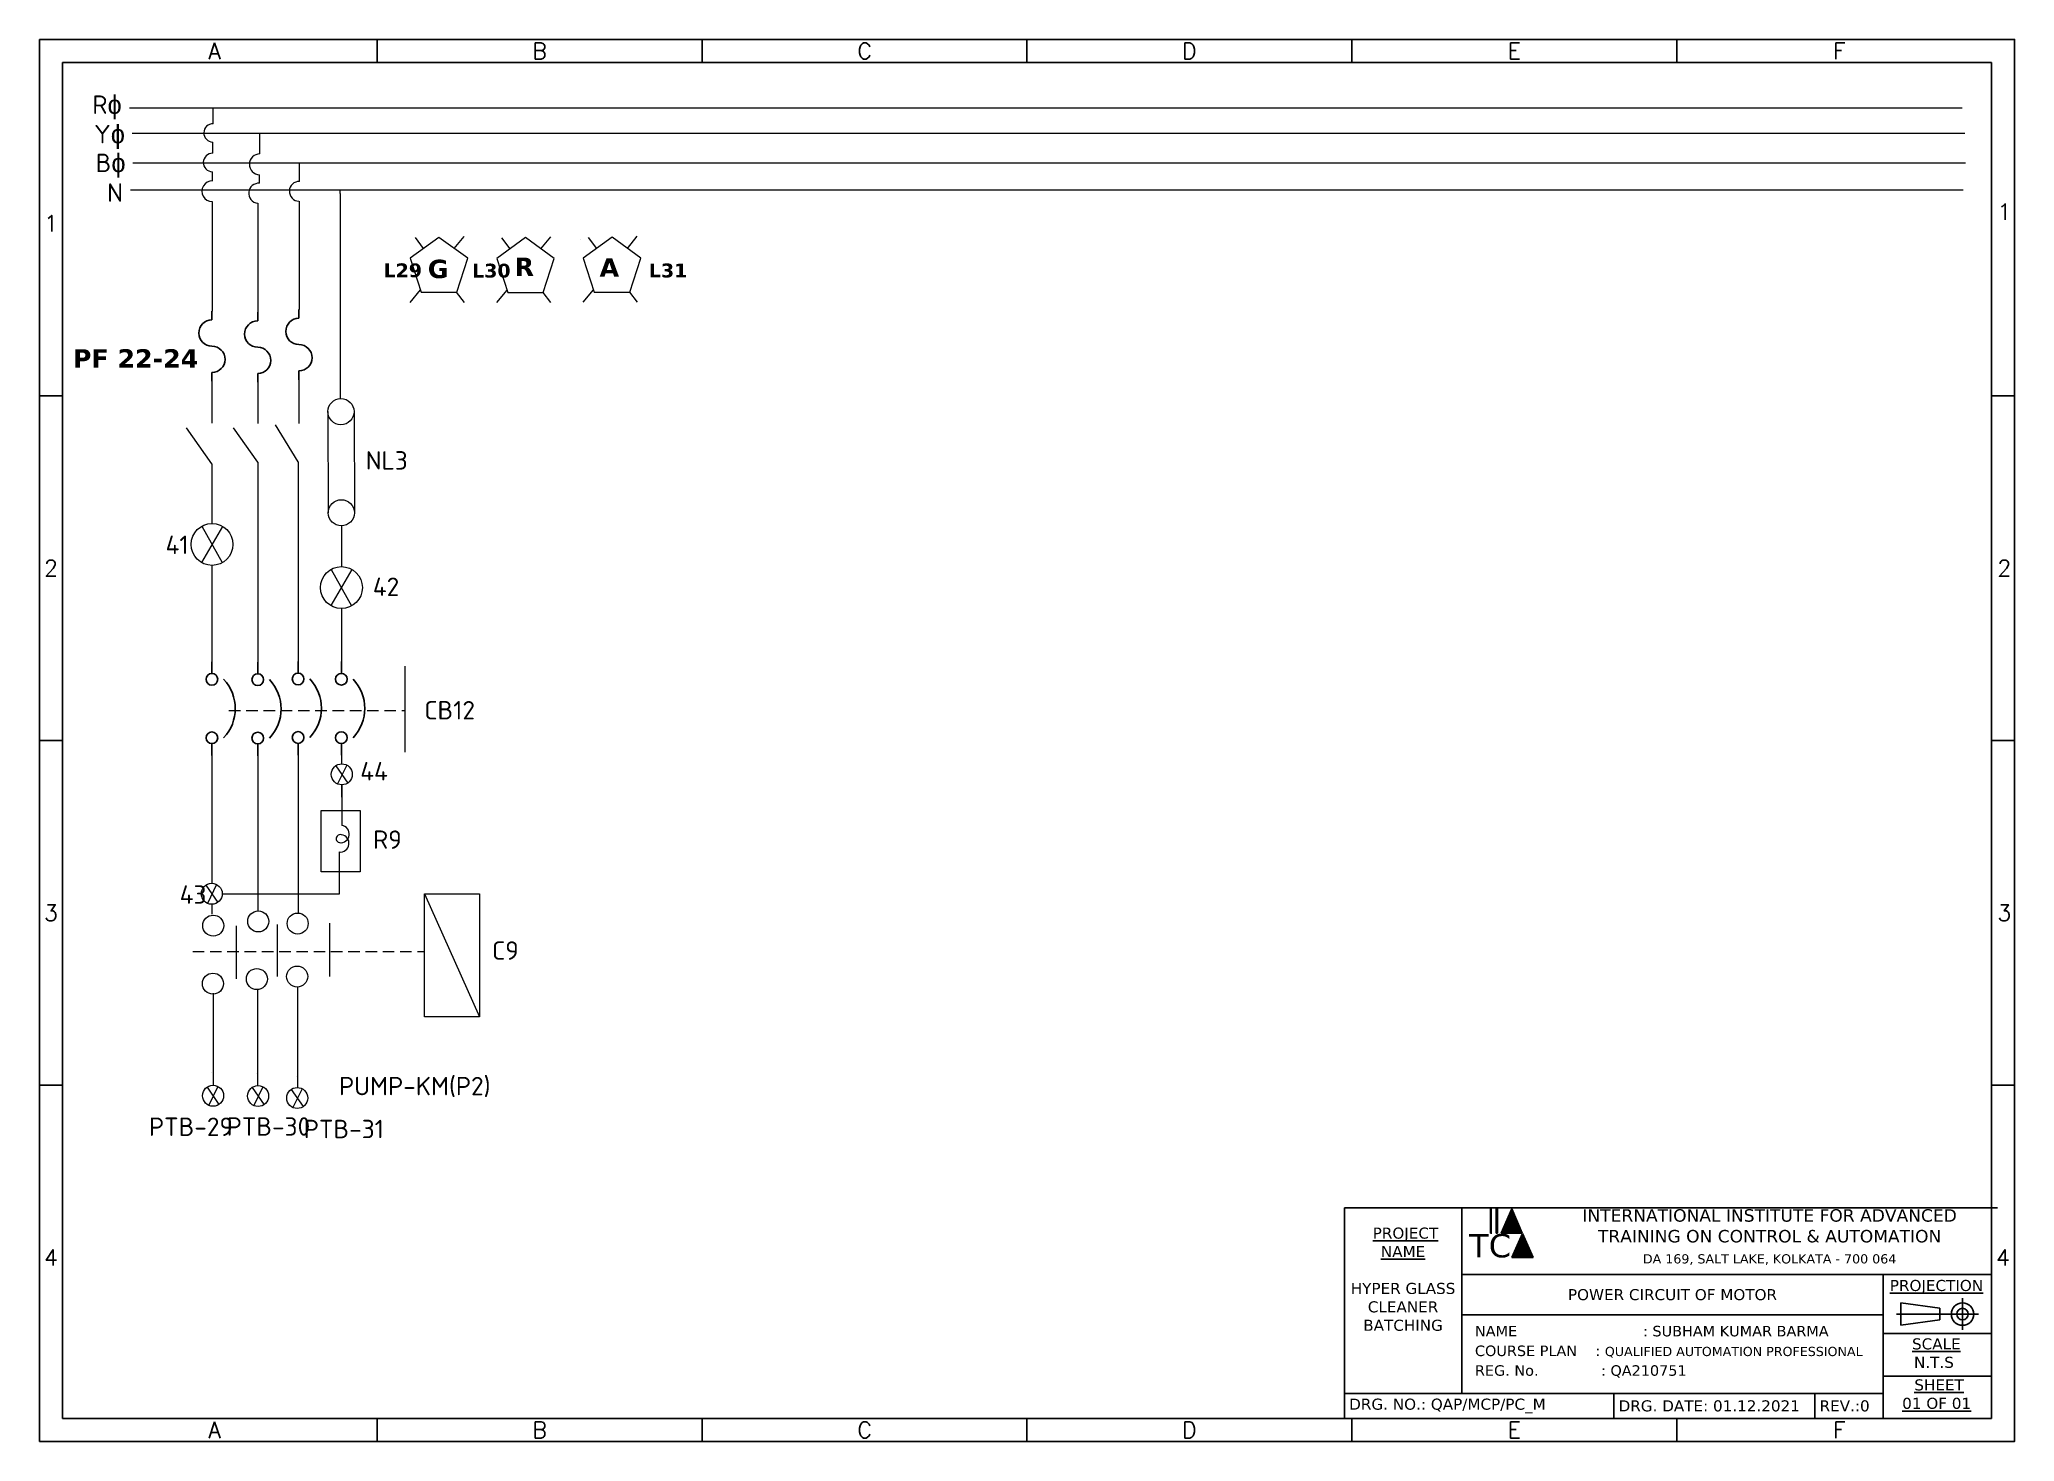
# Model space of a CAD drawing. Header units: millimetres. Extents: x 0 to 63260, y -9015 to 3579.
# Drawn here: x 53574 to 57861, y -3920 to -877 of the extents above; entities that cross this region are included whole.
import ezdxf
from ezdxf.enums import TextEntityAlignment as Align

# ---------------------------------------------------------------- set-up
doc = ezdxf.new("R2010")
doc.units = ezdxf.units.MM
doc.header["$LTSCALE"] = 10
doc.linetypes.add('DASHED', pattern=[0.75, 0.5, -0.25])
doc.styles.add('style2', font='verdana.ttf')

msp = doc.modelspace()

# ---------------------------------------------------------------- texts
at = {"color": 140, "style": 'style2'}
msp.add_text('TC', height=50.87, dxfattribs=at).set_placement((56723, -3520.7), align=Align.CENTER)
at = {"color": 2, "char_height": 35, "attachment_point": 5, "style": 'style2'}
for s, insert, width in [('{\\Fromans|c0;A}', (53954.4, -902.3), 705.35), ('{\\Fromans|c0;B}', (54659.7, -902.3), 705.35), ('{\\Fromans|c0;C}', (55365.1, -902.3), 705.35), ('{\\Fromans|c0;D}', (56070.4, -902.3), 705.35), ('{\\Fromans|c0;E}', (56775.8, -902.3), 705.35), ('\\pxqc;{\\Fromans|c0;F}', (57481.1, -902.3), 705.35), ('{\\Fromans|c0;1}', (57839.2, -1251.5), 50), ('{\\Fromans|c0;1}', (53599.2, -1276.5), 50), ('{\\Fromans|c0;2}', (53599.2, -2024.7), 50), ('{\\Fromans|c0;2}', (57839.2, -2024.7), 50), ('{\\Fromans|c0;3}', (53599.2, -2773), 50), ('{\\Fromans|c0;3}', (57839.2, -2773), 50), ('{\\Fromans|c0;4}', (53599.2, -3521.2), 50), ('{\\Fromans|c0;4}', (57836.3, -3521.2), 50), ('{\\Fromans|c0;A}', (53954.4, -3895.3), 705.35), ('{\\Fromans|c0;B}', (54659.7, -3895.3), 705.35), ('{\\Fromans|c0;C}', (55365.1, -3895.3), 705.35), ('{\\Fromans|c0;D}', (56070.4, -3895.3), 705.35), ('{\\Fromans|c0;E}', (56775.8, -3895.3), 705.35), ('\\pxqc;{\\Fromans|c0;F}', (57481.1, -3895.3), 705.35)]:
    msp.add_mtext(s, dxfattribs=dict(at, insert=insert, width=width))
at = {"lineweight": 9, "ltscale": 5, "attachment_point": 1}
for s, width, heights, insert, char_height in [('{\\fISOCPEUR|b1|i0|c0|p34;Rɸ}', 22.558, [0], (53688.7, -998.7), 40), ('{\\fISOCPEUR|b1|i0|c0|p34;Yɸ}', 22.558, [0], (53692.8, -1062.6), 40), ('{\\fISOCPEUR|b1|i0|c0|p34;Bɸ}', 22.558, [0], (53696, -1125.2), 40), ('{\\fISOCPEUR|b1|i0|c0|p34;N}', 22.558, [0], (53721, -1189.7), 40), ('{\\fVerdana|b1|i0|c0|p34;L29}', 51.97, [31.4], (54321, -1363.3), 30), ('{\\fVerdana|b1|i0|c0|p34;G}', 72.089, [0], (54417, -1355.3), 40), ('{\\fVerdana|b1|i0|c0|p34;L30}', 51.97, [0], (54513.3, -1364), 30), ('{\\fVerdana|b1|i0|c0|p34;R}', 72.089, [0], (54605.3, -1350.8), 40), ('{\\fVerdana|b1|i0|c0|p34;A}', 72.089, [0], (54789.9, -1352.2), 40), ('{\\fVerdana|b1|i0|c0|p34;L31}', 51.97, [0], (54896.9, -1363.7), 30), ('{\\fVerdana|b1|i0|c0|p34;PF 22-24}', 334.848, [0], (53646.6, -1549.6), 40), ('{\\fISOCPEUR|b1|i0|c0|p34;NL3}', 22.558, [0], (54282.2, -1770.9), 40), ('{\\fISOCPEUR|b1|i0|c0|p34;41}', 22.558, [0], (53847.8, -1954.1), 40), ('{\\fISOCPEUR|b1|i0|c0|p34;42}', 22.558, [0], (54297.7, -2045.1), 40), ('{\\fISOCPEUR|b1|i0|c0|p34;CB12}', 22.558, [0], (54409.4, -2313.1), 40), ('{\\fISOCPEUR|b1|i0|c0|p34;44}', 22.558, [0], (54270.3, -2445.5), 40), ('{\\fISOCPEUR|b1|i0|c0|p34;R9}', 22.558, [0], (54298.1, -2594), 40), ('{\\fISOCPEUR|b1|i0|c0|p34;43}', 22.558, [0], (53878.5, -2713.2), 40), ('{\\fISOCPEUR|b1|i0|c0|p34;C9}', 40, [40], (54556.4, -2834.7), 40), ('{\\fISOCPEUR|b1|i0|c0|p34;PUMP-KM(P2)}', 40, [0], (54224.3, -3128.9), 40), ('{\\fISOCPEUR|b1|i0|c0|p34;PTB-29}', 22.558, [0], (53811.7, -3217.2), 40), ('{\\fISOCPEUR|b1|i0|c0|p34;PTB-30}', 22.558, [0], (53980.4, -3216.6), 40), ('{\\fISOCPEUR|b1|i0|c0|p34;PTB-31}', 22.558, [0], (54147.8, -3222.1), 40)]:
    msp.add_mtext_dynamic_manual_height_columns(s, width=width, gutter_width=12.5, heights=heights, dxfattribs=dict(at, insert=insert, char_height=char_height))
at = {"color": 140, "width": 963.119, "attachment_point": 2, "style": 'style2'}
for s, insert, char_height in [('INTERNATIONAL INSTITUTE FOR ADVANCED\\PTRAINING ON CONTROL & AUTOMATION', (57329.7, -3416.2), 27), ('DA 169, SALT LAKE, KOLKATA - 700 064', (57329.7, -3513.9), 20)]:
    msp.add_mtext(s, dxfattribs=dict(at, insert=insert, char_height=char_height))
at = {"color": 211, "char_height": 24, "style": 'style2'}
for s, insert, width, attachment_point in [('\\pxqc;\\P {\\LPROJECT\\PNAME} \\P\\PHYPER GLASS CLEANER BATCHING', (56406.6, -3548.3), 254.85, 4), ('\\pxqc;POWER CIRCUIT OF MOTOR', (57118.9, -3601.8), 914.86, 5), ('\\pxqc;{\\LPROJECTION} ', (57691.9, -3585), 235, 5), (' {\\LSCALE} \\PN.T.S\\P ', (57686.4, -3748.7), 235, 5), (' {\\LSHEET\\P01 OF 01\\P} ', (57692.3, -3837.7), 235, 5), (' DRG. NO.: QAP/MCP/PC_M', (56406.6, -3843.2), 579.277, 4), (' DRG. DATE: 01.12.2021', (56991.4, -3843.2), 457.43, 4), (' REV.:0 ', (57427.7, -3843.2), 457.43, 4)]:
    msp.add_mtext(s, dxfattribs=dict(at, insert=insert, width=width, attachment_point=attachment_point))
at = {"color": 211, "insert": (56598.9, -3725.5), "char_height": 22.8, "width": 1173.883, "attachment_point": 4, "line_spacing_factor": 1.125, "style": 'style2'}
msp.add_mtext('^INAME^I^I^I: SUBHAM KUMAR BARMA\\P^ICOURSE PLAN    : {\\H0.87719x;QUALIFIED AUTOMATION PROFESSIONAL}              \\P^IREG. No.^I^I: QA210751', dxfattribs=at)

# ---------------------------------------------------------------- blocks, each defined once
blk = doc.blocks.new('Fuse')
at = {"color": 7}
for p, q in [((0, 0), (0.05, 0)), ((0.35, 0), (0.4, 0))]:
    blk.add_line(p, q, dxfattribs=at)
for centre, start, end in [((0.125, 0), 180, 0), ((0.275, 0), 0, 180)]:
    blk.add_arc(centre, 0.075, start, end, dxfattribs=at)
blk = doc.blocks.new('Circuit Breaker')
at = {"color": 7}
for p, q in [((0, 0), (0.049999, 0)), ((0.349999, 0), (0.399999, 0))]:
    blk.add_line(p, q, dxfattribs=at)
for centre in [(0.074999, 0), (0.324999, 0)]:
    blk.add_circle(centre, 0.025, dxfattribs=at)
blk.add_arc((0.199999, -0.081249), 0.18125, 46.39717, 133.6028, dxfattribs=at)

# ---------------------------------------------------------------- hatches: boundary and pattern name
h = msp.add_hatch(color=140)
h.paths.add_polyline_path([(56727, -3415.6), (56724, -3415.6), (56724, -3468), (56727, -3468)])
h.paths.add_polyline_path([(56739.3, -3415.6), (56736.3, -3415.6), (56736.3, -3468), (56739.3, -3468)])
for color, points in [(2, [(56769.9, -3415.6), (56746.9, -3468), (56792.9, -3468)]), (1, [(56793.3, -3468.9), (56770.3, -3521.3), (56816.3, -3521.3)])]:
    msp.add_hatch(color=color).paths.add_polyline_path(points)

# ---------------------------------------------------------------- linework, layer by layer
at = {"color": 6}
for p, q in [((54307, -877.3), (54307, -927.3)), ((55012.4, -877.3), (55012.4, -927.3)), ((55717.7, -877.3), (55717.7, -927.3)), ((56423.1, -877.3), (56423.1, -927.3)), ((57128.4, -877.3), (57128.4, -927.3)), ((53624.2, -1650.6), (53574.2, -1650.6)), ((57811.3, -1650.6), (57861, -1650.6)), ((53624.2, -2398.8), (53574.2, -2398.8)), ((57811.3, -2398.8), (57861.3, -2398.8)), ((53624.2, -3147.1), (53574.2, -3147.1)), ((57811.3, -3147.1), (57861.3, -3147.1)), ((54307, -3920.3), (54307, -3870.3)), ((55012.4, -3920.3), (55012.4, -3870.3)), ((55717.7, -3920.3), (55717.7, -3870.3)), ((56423.1, -3920.3), (56423.1, -3870.3)), ((57128.4, -3920.3), (57128.4, -3870.3))]:
    msp.add_line(p, q, dxfattribs=at)
at = {"lineweight": 9, "ltscale": 5}
for p, q in [((53769.9, -1025.8), (57748, -1025.8)), ((53951.2, -1060.1), (53951.2, -1025.8)), ((56915.8, -1025.8), (56943.1, -1025.8)), ((53775.5, -1081), (57753.6, -1081)), ((53950.3, -1124.1), (53950.3, -1100.2)), ((53950.3, -1100.2), (53950.3, -1100.2)), ((54052.6, -1108.1), (54052.6, -1081)), ((54052.6, -1125.7), (54052.6, -1108.1)), ((54052.6, -1108.1), (54052.6, -1108.1)), ((53777, -1144.7), (57755.1, -1144.7)), ((54138.8, -1185.3), (54138.8, -1144.7)), ((53949.5, -1184.5), (53949.5, -1164.4)), ((54052, -1189.4), (54052, -1170.8)), ((53771.4, -1203.3), (57749.5, -1203.3)), ((53948.8, -1229.2), (53948.8, -1466.9)), ((54047.8, -1232.6), (54047.8, -1469.1)), ((54137.5, -1228.4), (54137.5, -1463.7)), ((54226.7, -1211.6), (54226.7, -1203.3)), ((54226.7, -1211.6), (54226.7, -1466.1)), ((54408, -1331), (54390.1, -1307.3)), ((54390.1, -1307.3), (54390.1, -1307.3)), ((54474.4, -1331), (54495.8, -1304.8)), ((54495.8, -1304.8), (54495.8, -1304.8)), ((54596, -1331.6), (54578, -1307.9)), ((54578, -1307.9), (54578, -1307.9)), ((54662.4, -1331.5), (54683.8, -1305.4)), ((54749, -1312.3), (54749, -1312.3)), ((54783.8, -1330.7), (54765.8, -1307)), ((54850.2, -1330.7), (54871.6, -1304.5)), ((54378.8, -1448), (54401, -1420.8)), ((54496.4, -1448), (54479.6, -1425.8)), ((54566.8, -1448.5), (54589, -1421.4)), ((54684.4, -1448.5), (54667.6, -1426.3)), ((54754.6, -1447.7), (54776.8, -1420.5)), ((54872.2, -1447.7), (54855.4, -1425.5)), ((53948.8, -1466.9), (53948.8, -1466.9)), ((54226.7, -1466.1), (54226.7, -1656.6)), ((53948.5, -1619.2), (53948.5, -1709.9)), ((54047.8, -1621.4), (54047.8, -1710.6)), ((54137.4, -1615.7), (54137.4, -1710.6)), ((54047.8, -1710.6), (54047.8, -1710.6)), ((54135.7, -1793.8), (54086.7, -1713.6)), ((54137.4, -1710.6), (54137.4, -1710.6)), ((54200.1, -1685), (54201, -1904.6)), ((54256.9, -1685), (54257.8, -1904.5)), ((53948.4, -1798.4), (53893.4, -1720)), ((53893.4, -1720), (53893.4, -1720)), ((54047.8, -1794.9), (53995.5, -1720)), ((53995.5, -1720), (53995.5, -1720)), ((53948.4, -1798.4), (53948.4, -1927.9)), ((53948.4, -1798.4), (53948.4, -1798.4)), ((54047.8, -1794.9), (54047.8, -2031.7)), ((54135.7, -1793.8), (54135.7, -2032.9)), ((53971.5, -1934.1), (53925.8, -2012.4)), ((53926.4, -1933.7), (53970.9, -2012.8)), ((54229.4, -1933), (54229.4, -2021.6)), ((53948.4, -1972.8), (53948.4, -1973.7)), ((53948.4, -2018.6), (53948.4, -2031.7)), ((53948.4, -2031.7), (53948.4, -2031.7)), ((53948.4, -2031.7), (53948.4, -2228.9)), ((54047.8, -2031.7), (54047.8, -2031.7)), ((54047.8, -2031.7), (54047.8, -2228.9)), ((54135.7, -2032.9), (54135.7, -2032.9)), ((54135.7, -2032.9), (54135.7, -2228.9)), ((54252.4, -2027.8), (54206.7, -2106.1)), ((54207.3, -2027.4), (54251.8, -2106.5)), ((54229.4, -2066.7), (54229.4, -2067.2)), ((54229.4, -2112.3), (54229.4, -2228.9)), ((53948.4, -2228.9), (53948.4, -2228.9)), ((54047.8, -2228.9), (54047.8, -2228.9)), ((54135.7, -2228.9), (54135.7, -2228.9)), ((54229.4, -2228.9), (54229.4, -2228.9)), ((54367.1, -2237.6), (54367.1, -2424.2)), ((53948.4, -2431.1), (53948.4, -2640.2)), ((54047.9, -2431.8), (54047.9, -2643.2)), ((54135.5, -2430.4), (54135.5, -2642)), ((54229.4, -2430.9), (54229.4, -2450.1)), ((54217.5, -2453.5), (54243.4, -2491.1)), ((54241.1, -2452.1), (54220.9, -2493.1)), ((54229.4, -2450.1), (54229.4, -2450.1)), ((54230.4, -2521.7), (54230.3, -2583.3)), ((54230.4, -2495.1), (54230.4, -2521.7)), ((54230.4, -2521.7), (54230.4, -2495.1)), ((54230.4, -2521.7), (54230.4, -2521.7)), ((54230.3, -2583.3), (54230.3, -2583.3)), ((54230.3, -2583.3), (54230.3, -2583.3)), ((53948.4, -2622.2), (53948.4, -2708.7)), ((53948.4, -2640.2), (53948.4, -2640.2)), ((54047.9, -2643.2), (54047.9, -2643.2)), ((54047.9, -2643.2), (54047.9, -2769)), ((54135.5, -2642), (54135.5, -2642)), ((54135.5, -2642), (54135.5, -2773.5)), ((54224.6, -2640.8), (54224.6, -2677.4)), ((54224.6, -2677.4), (54224.6, -2732.3)), ((53925.3, -2732.3), (53925, -2732.3)), ((53935.1, -2712.7), (53961, -2750.3)), ((53958.7, -2711.3), (53938.6, -2752.3)), ((53948.4, -2732), (53948.4, -2732.3)), ((53948.6, -2732.3), (53948.4, -2732.3)), ((54224.6, -2732.3), (53970.9, -2732.3)), ((54410.1, -2732), (54529.1, -2998.3)), ((53948.4, -2754.3), (53948.4, -2775.8)), ((53948.4, -2775.8), (53948.4, -2775.8)), ((54047.9, -2769), (54047.9, -2769)), ((54135.5, -2773.5), (54135.5, -2773.5)), ((54001, -2801.3), (54001, -2916.1)), ((54090.3, -2798.1), (54090.3, -2911.1)), ((54203.5, -2795), (54203.5, -2911.3)), ((54409.3, -2857.1), (54409.3, -2857.1)), ((54090.3, -2911.1), (54090.3, -2911.1)), ((54203.5, -2911.3), (54203.5, -2911.3)), ((53950.9, -2947.2), (53950.9, -3147.1)), ((54001, -2916.1), (54001, -2916.1)), ((54047.5, -2938.7), (54047.5, -3147.7)), ((54133.9, -2934.2), (54133.9, -3152)), ((54529.1, -2998.3), (54529.1, -2998.3)), ((53948.4, -3119.5), (53948.4, -3119.5)), ((54046.1, -3122.5), (54046.1, -3122.5)), ((54133.1, -3127.1), (54133.1, -3127.1)), ((53937.9, -3151.1), (53963.8, -3188.7)), ((53961.5, -3149.7), (53941.4, -3190.7)), ((54035.7, -3151.7), (54061.6, -3189.3)), ((54059.3, -3150.3), (54039.2, -3191.2)), ((54120.6, -3156.1), (54146.5, -3193.6)), ((54144.2, -3154.6), (54124.1, -3195.6))]:
    msp.add_line(p, q, dxfattribs=at)
at = {"linetype": 'DASHED', "lineweight": 9, "ltscale": 5}
for p, q in [((53985.4, -2333.4), (54365.5, -2333.4)), ((53906.9, -2857.1), (54409.3, -2857.1))]:
    msp.add_line(p, q, dxfattribs=at)
at = {"color": 84}
for p, q in [((56406.6, -3413.4), (56406.6, -3870.3)), ((56406.6, -3413.4), (57824.6, -3413.4)), ((56661.4, -3413.4), (56661.4, -3816.1)), ((57811.3, -3389.5), (57811.3, -3870.3)), ((56661.4, -3557.9), (57811.3, -3557.9)), ((57576.3, -3557.9), (57576.3, -3870.3)), ((56661.4, -3645.7), (57576.3, -3645.7)), ((57576.3, -3686.3), (57811.3, -3686.3)), ((57576.3, -3778.3), (57811.3, -3778.3)), ((56406.6, -3816.1), (57576.3, -3816.1)), ((56991.4, -3816.1), (56991.4, -3870.3)), ((57427.7, -3816.1), (57427.7, -3870.3)), ((56406.6, -3870.3), (57811.3, -3870.3))]:
    msp.add_line(p, q, dxfattribs=at)
at = {"color": 140}
for p, q in [((56727, -3415.6), (56724, -3415.6)), ((56724, -3468), (56724, -3415.6)), ((56739.3, -3415.6), (56736.3, -3415.6)), ((56736.3, -3468), (56736.3, -3415.6)), ((56739.3, -3468), (56739.3, -3415.6))]:
    msp.add_line(p, q, dxfattribs=at)
at = {"color": 2}
for p, q in [((56746.9, -3468), (56769.9, -3415.6)), ((56792.9, -3468), (56769.9, -3415.6)), ((56746.9, -3468), (56792.9, -3468))]:
    msp.add_line(p, q, dxfattribs=at)
at = {"color": 4}
for p, q in [((56724, -3468), (56727, -3468)), ((56736.3, -3468), (56739.3, -3468))]:
    msp.add_line(p, q, dxfattribs=at)
at = {"color": 1}
for p, q in [((56770.3, -3521.3), (56793.3, -3468.9)), ((56793.3, -3468.9), (56816.3, -3521.3)), ((56770.3, -3521.3), (56816.3, -3521.3))]:
    msp.add_line(p, q, dxfattribs=at)
at = {"color": 160}
for p, q in [((57604.8, -3643.8), (57782.8, -3643.8)), ((57614.8, -3619.5), (57699.1, -3631.3)), ((57748.5, -3609.5), (57748.5, -3678.1)), ((57614.8, -3668.1), (57699.1, -3656.3))]:
    msp.add_line(p, q, dxfattribs=at)
at = {"color": 240}
for points in [[(53574.2, -877.3), (57861.3, -877.3), (57861.3, -3920.3), (53574.2, -3920.3)], [(53624.2, -927.3), (57811.3, -927.3), (57811.3, -3870.3), (53624.2, -3870.3)]]:
    msp.add_lwpolyline(points, close=True, dxfattribs=at)
at = {"lineweight": 9, "ltscale": 5}
for points in [[(54441.2, -1306.9), (54378.8, -1352.3), (54402.6, -1425.8), (54479.9, -1425.8), (54503.7, -1352.3)], [(54629.2, -1307.4), (54566.7, -1352.8), (54590.6, -1426.3), (54667.8, -1426.3), (54691.7, -1352.8)], [(54817, -1306.6), (54754.5, -1352), (54778.4, -1425.5), (54855.7, -1425.5), (54879.5, -1352)], [(54185.8, -2550.5), (54270.5, -2550.5), (54270.5, -2684), (54185.8, -2684)], [(54410.1, -2732), (54529.1, -2732), (54529.1, -2998.3), (54410.1, -2998.3)]]:
    msp.add_lwpolyline(points, close=True, dxfattribs=at)
at = {"color": 160}
for points in [[(57614.8, -3668.1), (57614.8, -3619.5)], [(57699.1, -3631.3), (57699.1, -3656.3)]]:
    msp.add_lwpolyline(points, dxfattribs=at)
at = {"lineweight": 9, "ltscale": 5}
for centre, radius in [((54228.5, -1685), 28.4), ((54229.4, -1904.6), 28.4), ((53948.7, -1973.3), 45.4), ((54229.6, -2066.9), 45.4), ((54230.4, -2472.3), 22.8), ((53948.1, -2731.5), 22.8), ((53951.3, -2800.7), 22.8), ((54049.1, -2791.5), 22.8), ((54134.6, -2796.1), 22.8), ((53950.7, -2926.6), 22.8), ((54046, -2916.6), 22.8), ((54133.5, -2911.1), 22.8), ((53950.9, -3169.9), 22.8), ((54048.7, -3170.5), 22.8), ((54133.6, -3174.8), 22.8)]:
    msp.add_circle(centre, radius, dxfattribs=at)
at = {"color": 160}
for radius in [24.3, 12.5]:
    msp.add_circle((57748.5, -3643.8), radius, dxfattribs=at)
at = {"lineweight": 9, "ltscale": 5}
for centre, radius, start, end in [((53950.8, -1080.1), 20, 88.724, 268.724), ((53949.9, -1144.3), 20.1, 88.8491, 268.8491), ((54052.3, -1148.3), 22.6, 89.2874, 269.2874), ((53949.1, -1206.8), 22.4, 89.0416, 269.0416), ((54049.9, -1211), 21.7, 84.4613, 264.4613), ((54138.1, -1206.8), 21.6, 88.2361, 268.2361), ((54227, -2611.9), 8.75, 71.5159, 274.5237), ((54227.2, -2622.2), 18.8, 262.1407, 82.1407), ((54227.7, -2601.9), 18.8, 262.1407, 82.1407)]:
    msp.add_arc(centre, radius, start, end, dxfattribs=at)

# ---------------------------------------------------------------- block references
at = {"lineweight": 9, "ltscale": 5, "rotation": 270}
for name, p, xscale, yscale, zscale in [('Fuse', (53948.5, -1466.8), 381, 381, 381), ('Fuse', (54047.8, -1469), 381, 381, 381), ('Fuse', (54137.4, -1463.3), 381, 381, 381), ('Circuit Breaker', (53948.4, -2227.9), 508, 508, 508), ('Circuit Breaker', (54047.9, -2228.6), 508, 508, 508), ('Circuit Breaker', (54135.5, -2227.2), 508, 508, 508), ('Circuit Breaker', (54229.4, -2227.7), 508, 508, 508)]:
    msp.add_blockref(name, p, dxfattribs=dict(at, xscale=xscale, yscale=yscale, zscale=zscale))

msp.set_redraw_order([(e.dxf.handle, doc.entitydb.next_handle()) for e in msp.query("TEXT MTEXT ATTDEF DIMENSION ARC_DIMENSION")])  # texts and dimensions are drawn at this point

doc.saveas('drawing.dxf')
